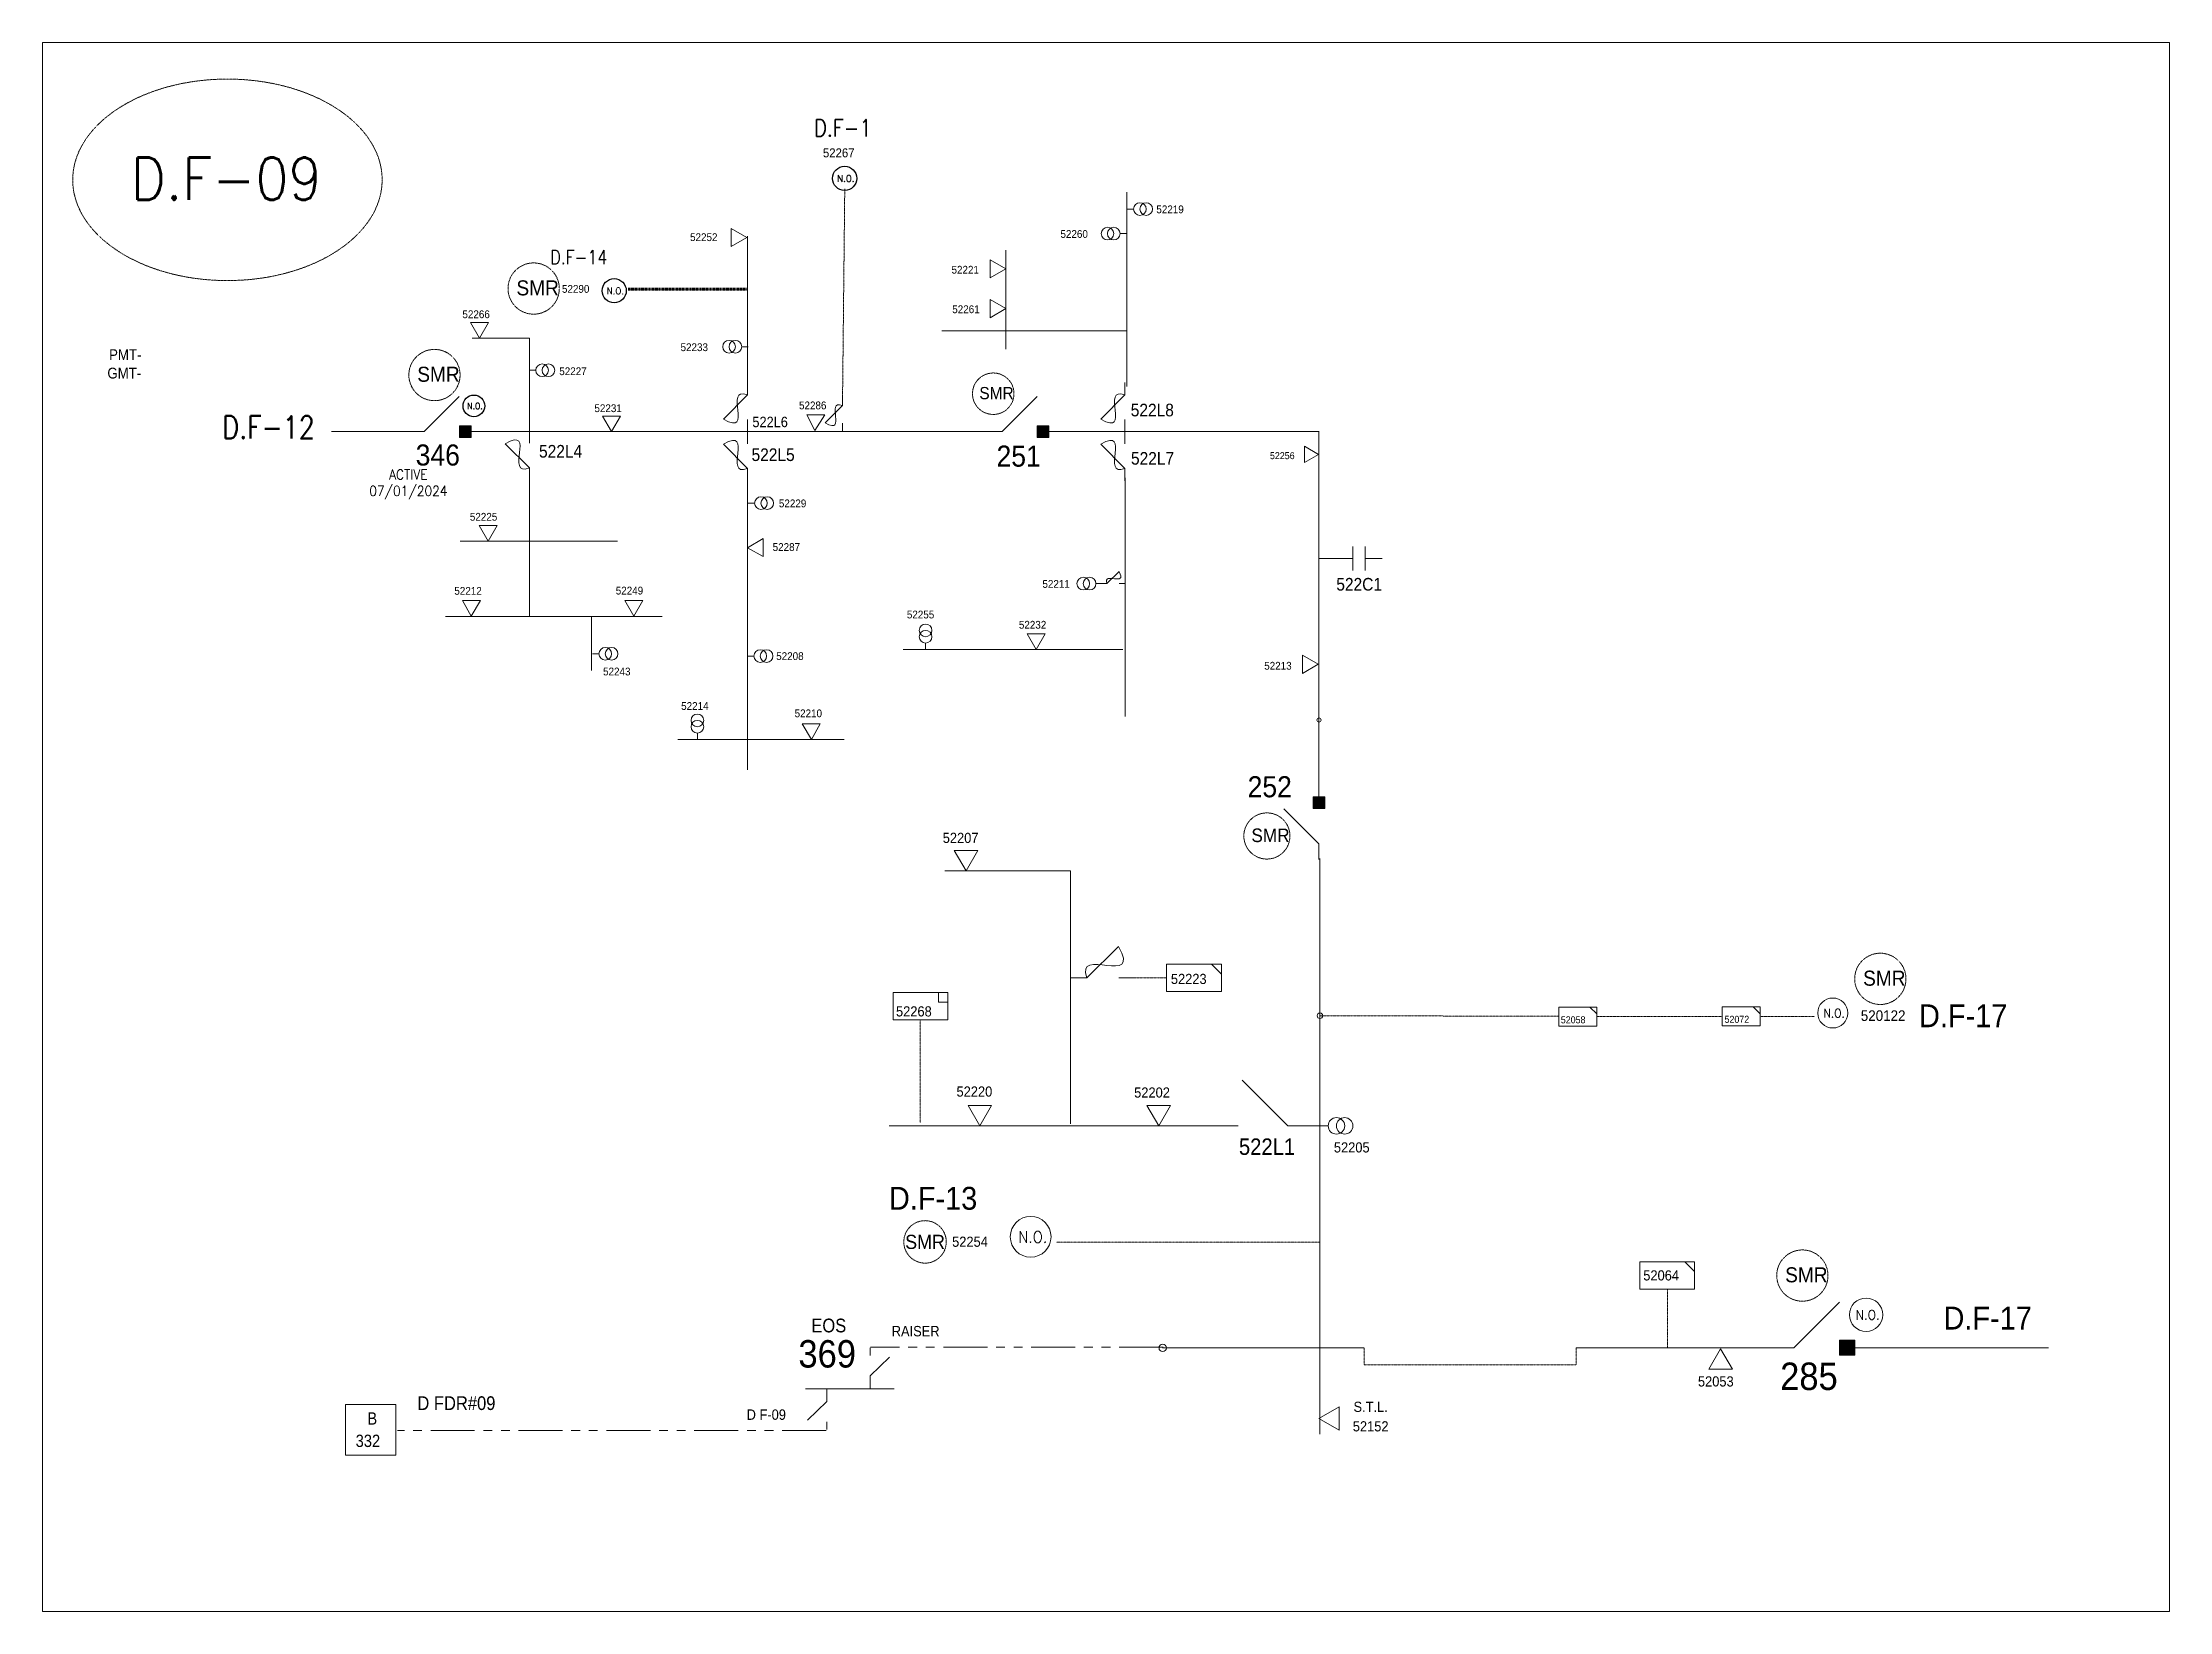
# Model space of a CAD drawing. Header units: metres. Extents: x 65984 to 144644, y -19036 to 23726.
# Drawn here: x 84165 to 85908, y 5041 to 6327 of the extents above; entities that cross this region are included whole.
import ezdxf
from ezdxf.enums import TextEntityAlignment as Align

# ---------------------------------------------------------------- set-up
doc = ezdxf.new("R2010")
doc.units = ezdxf.units.M
doc.header["$MEASUREMENT"] = 0
doc.linetypes.add('( Phantom )', pattern=[2.5, 1.25, -0.25, 0.25, -0.25, 0.25, -0.25])
doc.linetypes.add('DGN Style 3', pattern=[0.013877, 0, -0.013877])
doc.layers.get('0').update_dxf_attribs({"color": 95, "lineweight": 40})
for name, color, linetype, lineweight in [('ABS', 7, 'Continuous', 40), ('ABS NUMBER', 112, 'Continuous', 30), ('CAPACITOR', 5, 'Continuous', 40), ('d_eos', 111, 'Continuous', 40), ('d_eos no', 121, 'Continuous', 40), ('d_fco', 5, 'Continuous', 40), ('d_fco text', 95, 'Continuous', 40), ('d_oh branch', 94, 'Continuous', 40), ('d_switch', 95, 'Continuous', 40), ('d_tf', 1, 'Continuous', 40), ('d_tf no', 6, 'Continuous', 40), ('d_ug cable', 95, 'Continuous', 40), ('d_ug tf', 1, 'Continuous', 40), ('FDR  2  05', 154, 'Continuous', 40), ('FDR  4  02', 126, 'Continuous', 40), ('fedr no', 95, 'Continuous', 40), ('GRID STATION  04', 7, 'Continuous', 40), ('Level 37', 7, 'Continuous', 0), ('O H MAIN FEEDER', 4, 'Continuous', 100), ('SECTOR BOUNDARY', 7, 'Continuous', 0), ('SW N O', 114, 'Continuous', 30)]:
    doc.layers.add(name, color=color, linetype=linetype, lineweight=lineweight)
doc.styles.add('NASKHF', font='naskhf.shx', dxfattribs={"height": 8})
doc.styles.add('Style-Arial', font='arial.ttf')
doc.styles.add('Style-ENGINEERING', font='ENGINEERING.shx')
doc.styles.add('Style-msdefault', font='msdefault.shx')
doc.styles.add('Style-STANDARD', font='STANDARD.shx')

msp = doc.modelspace()

# ---------------------------------------------------------------- texts
at = {"layer": 'ABS NUMBER', "color": 2, "lineweight": 13, "style": 'Style-Arial', "width": 0.9}
for s, height, p in [('251', 17.28, (84946.7, 5996.5)), ('252', 17.28, (85152.5, 5725.5)), ('285', 22.5, (85589, 5244.9))]:
    msp.add_text(s, height=height, dxfattribs=at).set_placement(p, align=Align.TOP_LEFT)
at = {"layer": 'd_eos no', "color": 7, "linetype": 'Continuous', "lineweight": 13, "style": 'Style-Arial'}
for s, height, width, p in [('PMT-', 8.84, 0.88, (84219.3, 6075.4)), ('GMT-', 8.84, 0.88, (84217.9, 6060.3)), ('369', 22.5, 0.9, (84784.3, 5263.3))]:
    msp.add_text(s, height=height, dxfattribs=dict(at, width=width)).set_placement(p, align=Align.TOP_LEFT)
at = {"layer": 'd_fco text', "color": 7, "linetype": 'Continuous', "lineweight": 13, "style": 'Style-msdefault', "width": 0.916667}
for s, height, p in [('522L6', 8.53, (84746.6, 6020.1)), ('522L8', 10.37, (85056.7, 6030.8)), ('522L4', 10.37, (84571.7, 5997)), ('522L5', 10.37, (84745.9, 5994.2)), ('522L7', 10.37, (85056.9, 5991.2)), ('522L1', 13.5, (85145.4, 5428.6))]:
    msp.add_text(s, height=height, dxfattribs=at).set_placement(p, align=Align.TOP_LEFT)
at = {"layer": 'd_fco text', "color": 134, "linetype": 'Continuous', "lineweight": 13, "style": 'Style-msdefault', "width": 0.916667}
msp.add_text('522C1', height=10.37, dxfattribs=at).set_placement((85225.2, 5888), align=Align.TOP_LEFT)
at = {"layer": 'd_switch', "color": 7, "linetype": 'Continuous', "lineweight": 13, "style": 'Style-ENGINEERING', "width": 0.921053}
for s, p in [('RAISER', (84860.8, 5274.9)), ('D F-09', (84741.9, 5206.5))]:
    msp.add_text(s, height=8.55, dxfattribs=at).set_placement(p, align=Align.TOP_LEFT)
at = {"layer": 'd_tf no', "color": 7, "linetype": 'Continuous', "lineweight": 13, "style": 'Style-msdefault', "width": 0.945946}
msp.add_text('52267', height=7.37, dxfattribs=at).set_placement((84804.4, 6240.1), align=Align.TOP_LEFT)
at = {"layer": 'd_tf no', "color": 134, "linetype": 'Continuous', "lineweight": 13, "style": 'Style-msdefault', "width": 0.945946}
for s, p in [('52219', (85077.7, 6193.3)), ('52260', (84999.1, 6173.1)), ('52252', (84695.5, 6170.5)), ('52221', (84909.8, 6143.8)), ('52266', (84508.9, 6107.3)), ('52261', (84910.4, 6111.4)), ('52233', (84687.7, 6080.3)), ('52227', (84588.3, 6060.6)), ('52286', (84784.8, 6032.6)), ('52231', (84617.1, 6030.3)), ('52229', (84768.3, 5952.3)), ('52287', (84763.2, 5916.5)), ('52212', (84502.3, 5880.6)), ('52249', (84634.6, 5880.8)), ('52211', (84984.3, 5886.3)), ('52255', (84873.2, 5861.2)), ('52232', (84965, 5852.8)), ('52208', (84766.1, 5827.1)), ('52243', (84624.2, 5814.5)), ('52213', (85166.1, 5819.2)), ('52214', (84688.2, 5786.2)), ('52210', (84781.2, 5780.2))]:
    msp.add_text(s, height=6.39, dxfattribs=at).set_placement(p, align=Align.TOP_LEFT)
at = {"layer": 'd_tf no', "color": 1, "linetype": 'Continuous', "lineweight": 13, "style": 'Style-msdefault', "width": 0.947368}
for height, p in [(12.34, (84553.2, 6131.9)), (12.34, (84471.9, 6061.1)), (10, (84932.6, 6044.5)), (11.11, (85155.6, 5682.6)), (12.34, (85657, 5566.1)), (12.34, (85593.1, 5323))]:
    msp.add_text('SMR', height=height, dxfattribs=at).set_placement(p, align=Align.TOP_LEFT)
at = {"layer": 'd_tf no', "color": 2, "linetype": 'Continuous', "lineweight": 40, "style": 'Style-msdefault', "width": 0.945946}
msp.add_text('52290', height=6.39, dxfattribs=at).set_placement((84590.5, 6128.1), align=Align.TOP_LEFT)
at = {"layer": 'd_tf no', "color": 134, "linetype": 'Continuous', "lineweight": 13, "ltscale": 0.9, "style": 'Style-msdefault', "width": 0.945946}
msp.add_text('52256', height=5.75, dxfattribs=at).set_placement((85170.8, 5991.1), align=Align.TOP_LEFT)
at = {"layer": 'd_tf no', "color": 6, "linetype": 'Continuous', "lineweight": 13, "style": 'Style-msdefault', "width": 0.945946}
for s, height, p in [('52207', 8.33, (84902.6, 5679.1)), ('52223', 8.33, (85089.6, 5563.5)), ('52268', 8.33, (84864.3, 5536.9)), ('52058', 5.75, (85409.2, 5528.7)), ('52072', 5.75, (85543.4, 5529.1)), ('52220', 8.33, (84913.9, 5471.2)), ('52202', 8.33, (85059.5, 5470.4)), ('52205', 8.33, (85223.2, 5425.4)), ('52064', 8.33, (85476.8, 5320.5)), ('52053', 8.33, (85521.6, 5233.6))]:
    msp.add_text(s, height=height, dxfattribs=at).set_placement(p, align=Align.TOP_LEFT)
at = {"layer": 'd_tf no', "color": 2, "linetype": 'Continuous', "lineweight": 13, "ltscale": 1.33846, "style": 'Style-msdefault', "width": 0.945946}
msp.add_text('520122', height=8.68, dxfattribs=at).set_placement((85655.1, 5533.6), align=Align.TOP_LEFT)
at = {"layer": 'd_tf no', "color": 1, "linetype": 'Continuous', "lineweight": 40, "style": 'Style-msdefault', "width": 0.945946}
msp.add_text('SMR', height=11.6, dxfattribs=at).set_placement((84871.8, 5349.6), align=Align.TOP_LEFT)
at = {"layer": 'd_tf no', "color": 6, "linetype": 'Continuous', "lineweight": 13, "style": 'Style-msdefault', "width": 0.945946}
for s, p in [('S.T.L.', (85267.4, 5212.8)), ('52152', (85268, 5196.8))]:
    msp.add_text(s, height=8.33, dxfattribs=at).set_placement(p, align=Align.TOP_RIGHT)
at = {"layer": 'd_tf no', "color": 134, "linetype": 'Continuous', "lineweight": 13, "insert": (84515, 5941.3), "char_height": 6.394, "width": 28.224, "attachment_point": 1, "style": 'NASKHF'}
msp.add_mtext('\\Fmsdefault;\\H1x;\\W0.945946;52225', dxfattribs=at)
at = {"layer": 'd_tf no', "color": 2, "linetype": 'Continuous', "lineweight": 13, "insert": (84910.3, 5348.1), "char_height": 8.325, "attachment_point": 1, "style": 'NASKHF'}
msp.add_mtext('\\Fmsdefault;\\H1x;\\W0.945946;52254\\P', dxfattribs=at)
at = {"layer": 'FDR  4  02', "color": 2, "linetype": 'Continuous', "lineweight": 13, "style": 'Style-Arial', "width": 0.9}
msp.add_text('346', height=17.28, dxfattribs=at).set_placement((84470.6, 5997.4), align=Align.TOP_LEFT)
at = {"layer": 'FDR  4  02', "color": 111, "linetype": 'Continuous', "lineweight": 13, "insert": (84464.6, 5964.7), "char_height": 8.06, "attachment_point": 5, "rotation": 359.9994, "style": 'Style-STANDARD'}
msp.add_mtext('ACTIVE\\P07/01/2024', dxfattribs=at)
at = {"layer": 'fedr no', "color": 55, "linetype": 'Continuous', "lineweight": 13, "style": 'Style-STANDARD', "width": 0.909091}
for s, height, p in [('D.F-1', 13.93, (84820.7, 6256.9)), ('D.F-14', 11.43, (84604.3, 6151)), ('D.F-12', 18.58, (84350, 6011.5))]:
    msp.add_text(s, height=height, dxfattribs=at).set_placement(p, align=Align.MIDDLE_CENTER)
at = {"layer": 'fedr no', "color": 6, "linetype": 'Continuous', "lineweight": 13, "insert": (84315.4, 6215.2), "char_height": 34.85, "attachment_point": 5, "style": 'Style-STANDARD'}
msp.add_mtext('D.F-09', dxfattribs=at)
at = {"layer": 'GRID STATION  04', "color": 2, "linetype": 'Continuous', "lineweight": 13, "style": 'Style-msdefault', "width": 0.9}
msp.add_text('D FDR#09', height=11.25, dxfattribs=at).set_placement((84472, 5206))
at = {"layer": 'GRID STATION  04', "color": 6, "linetype": 'Continuous', "lineweight": 13, "style": 'Style-msdefault', "width": 0.888889}
for s, height, p in [('B', 10.1, (84431, 5204.1)), ('332', 10.12, (84421.4, 5185.8))]:
    msp.add_text(s, height=height, dxfattribs=at).set_placement(p, align=Align.TOP_LEFT)
at = {"layer": 'Level 37', "color": 7, "linetype": 'Continuous', "lineweight": 13, "style": 'Style-msdefault', "width": 0.9}
msp.add_text('EOS', height=11.25, dxfattribs=at).set_placement((84794.9, 5280.9), align=Align.TOP_LEFT)
at = {"layer": 'SECTOR BOUNDARY', "color": 55, "linetype": 'Continuous', "lineweight": 13, "char_height": 18.731, "attachment_point": 1, "line_spacing_factor": 0.72, "style": 'NASKHF'}
for s, insert in [('\\Fmsdefault;\\H1x;\\W0.945946;D.F-17\\P', (85702.8, 5538.5)), ('\\Fmsdefault;\\H1x;\\W0.945946;D.F-13\\P', (84858.5, 5388.9))]:
    msp.add_mtext(s, dxfattribs=dict(at, insert=insert))
at = {"layer": 'SECTOR BOUNDARY', "color": 55, "linetype": '( Phantom )', "lineweight": 13, "insert": (85722.9, 5290.7), "char_height": 18.731, "width": 79.875, "attachment_point": 1, "line_spacing_factor": 0.72, "style": 'NASKHF'}
msp.add_mtext('\\Fmsdefault;\\H1x;\\W0.945946;D.F-17', dxfattribs=at)

# ---------------------------------------------------------------- blocks, each defined once
blk = doc.blocks.new('ABS2_1_1')
at = {"color": 0, "linetype": 'ByBlock', "lineweight": -2, "ltscale": 500}
for q in [(-29900, 43500), (0, 0)]:
    blk.add_line((0, 13600), q, dxfattribs=at)
at = {"color": 0, "linetype": 'ByBlock', "lineweight": -2, "ltscale": 500, "flags": 128}
for points in [[(5000, 43600), (-5000, 43600), (-5000, 53600), (5000, 53600)], [(3791, 49653), (3791, 49653), (3791, 49653)]]:
    blk.add_lwpolyline(points, close=True, dxfattribs=at)
at = {"color": 0, "linetype": 'ByBlock', "lineweight": -2, "ltscale": 500}
for points in [[(5000, 43600), (-5000, 43600), (5000, 53600), (-5000, 53600)], [(3791, 49653), (3791, 49653), (3791, 49653)]]:
    blk.add_solid(points, dxfattribs=at)
blk = doc.blocks.new('*U3625')
at = {"layer": 'CAPACITOR', "color": 5, "linetype": 'Continuous', "lineweight": 13}
for p, q in [((-15, 0), (1.2, 0)), ((1.2, 5.7), (1.2, -5.7)), ((7, 5.7), (7, -5.7)), ((7, 0), (15, 0))]:
    blk.add_line(p, q, dxfattribs=at)
blk = doc.blocks.new('TFU_147')
at = {"layer": 'd_tf', "color": 134, "linetype": 'Continuous', "lineweight": 13, "ltscale": 0.000675434}
blk.add_line((0, 10), (0, 0), dxfattribs=at)
for centre in [(0, 30), (0, 20)]:
    blk.add_circle(centre, 10, dxfattribs=at)
blk = doc.blocks.new('*U1012')
at = {"layer": 'd_fco', "color": 7, "linetype": 'Continuous', "lineweight": 13}
blk.add_line((-4.6, 4.2), (-10.1, 4.2), dxfattribs=at)
at = {"layer": 'd_fco', "color": 7, "linetype": 'Continuous', "lineweight": 13, "flags": 128}
blk.add_lwpolyline([(13, 4.2), (7.1, 4.2), (-4.4, -7.3)], dxfattribs=at)
at = {"layer": 'd_fco', "color": 7, "linetype": 'Continuous', "lineweight": 13}
blk.add_open_spline([(-4.4, -7.3), (-13, 7.7), (11.6, -7.7), (7.1, 4.2)], degree=3, dxfattribs=at)
blk = doc.blocks.new('FUSE01')
at = {"color": 0, "linetype": 'ByBlock', "lineweight": -2}
blk.add_line((0, -17.15), (0, -22.55), dxfattribs=at)
at = {"color": 0, "linetype": 'ByBlock', "lineweight": -2, "flags": 128}
blk.add_lwpolyline([(0, 0.05), (0, -5.75), (-11.2, -16.95)], dxfattribs=at)
at = {"color": 0, "linetype": 'ByBlock', "lineweight": -2}
blk.add_open_spline([(-11.2, -16.95), (3.4, -25.35), (-11.6, -1.35), (0, -5.75)], degree=3, dxfattribs=at)
blk = doc.blocks.new('*U892')
at = {"layer": 'SW N O', "color": 3}
blk.add_circle((0, 0), 16.8, dxfattribs=at)
at = {"layer": 'SW N O', "color": 3, "style": 'Style-STANDARD'}
blk.add_text('N.O.', height=9.6, dxfattribs=at).set_placement((1.7, -0.2), align=Align.MIDDLE_CENTER)
blk = doc.blocks.new('TFU_177')
at = {"layer": 'd_tf', "color": 6, "linetype": 'Continuous', "lineweight": 13, "ltscale": 0.000879471}
blk.add_line((0, 10), (0, 0), dxfattribs=at)
for centre in [(0, 30), (0, 20)]:
    blk.add_circle(centre, 10, dxfattribs=at)
blk = doc.blocks.new('*U1193')
at = {"layer": 'ABS', "color": 7, "linetype": 'Continuous', "lineweight": 13, "ltscale": 0.554823}
for p, q in [((-8.32, 9.06), (-8.32, 16.62)), ((-8.32, 9.06), (8.3, -7.56)), ((-8.32, -16.6), (-8.32, -9.05))]:
    blk.add_line(p, q, dxfattribs=at)
blk = doc.blocks.new('TF_8')
at = {"color": 0, "linetype": 'ByBlock', "lineweight": -2}
blk.add_line((6.3, 4.95), (9.9, 1.35), dxfattribs=at)
blk.add_3dface([(-10.1, 4.95), (9.9, 4.95), (9.9, -5.05), (-10.1, -5.05)], dxfattribs=at)
blk = doc.blocks.new('TF3')
at = {"color": 0, "linetype": 'ByBlock', "lineweight": -2}
for p, q in [((11.3, 9), (18.3, 9)), ((18.3, 9), (18.3, 2))]:
    blk.add_line(p, q, dxfattribs=at)
at = {"color": 0, "linetype": 'ByBlock', "lineweight": -2, "flags": 128}
blk.add_lwpolyline([(18.3, 2), (11.3, 2), (11.3, 9)], dxfattribs=at)
at = {"color": 0, "linetype": 'ByBlock', "lineweight": -2}
blk.add_3dface([(-21.7, 9), (18.3, 9), (18.3, -11), (-21.7, -11)], dxfattribs=at)
blk = doc.blocks.new('*U1291')
at = {"layer": 'd_fco', "color": 6, "linetype": 'Continuous', "lineweight": 13}
blk.add_line((-4.6, 4.21), (-10.13, 4.21), dxfattribs=at)
at = {"layer": 'd_fco', "color": 6, "linetype": 'Continuous', "lineweight": 13, "flags": 128}
blk.add_lwpolyline([(13.02, 4.21), (7.07, 4.21), (-4.4, -7.26)], dxfattribs=at)
at = {"layer": 'd_fco', "color": 6, "linetype": 'Continuous', "lineweight": 13}
blk.add_open_spline([(-4.4, -7.26), (-13, 7.69), (11.58, -7.67), (7.07, 4.21)], degree=3, dxfattribs=at)
blk = doc.blocks.new('*U3627')
at = {"layer": 'd_eos', "color": 7, "linetype": 'Continuous', "lineweight": 13, "ltscale": 1.436268}
for p, q in [((-7.45, 4.64), (-14.45, 11.44)), ((-7.45, 12.09), (-7.45, 14.91)), ((-7.45, -0.01), (-7.45, 4.64)), ((16.15, -0.01), (-16.17, -0.01)), ((8.41, -0.01), (8.41, -4.66)), ((8.41, -4.66), (15.41, -11.45)), ((8.41, -12.1), (8.41, -14.92))]:
    blk.add_line(p, q, dxfattribs=at)
blk = doc.blocks.new('*U893')
at = {"layer": 'SW N O', "color": 3, "lineweight": 13}
blk.add_circle((0, 0), 16.8, dxfattribs=at)
at = {"layer": 'SW N O', "color": 3, "lineweight": 13, "style": 'Style-STANDARD'}
blk.add_text('N.O.', height=9.6, dxfattribs=at).set_placement((1.7, -0.2), align=Align.MIDDLE_CENTER)
blk = doc.blocks.new('ABS2_1_2')
at = {"color": 0, "linetype": 'ByBlock', "lineweight": -2, "ltscale": 500}
for q in [(-29900, 43500), (0, 0)]:
    blk.add_line((0, 13600), q, dxfattribs=at)
at = {"color": 0, "linetype": 'ByBlock', "lineweight": -2, "ltscale": 500, "flags": 128}
for points in [[(5000, 43600), (-5000, 43600), (-5000, 53600), (5000, 53600)], [(3791, 49653), (3791, 49653), (3791, 49653)]]:
    blk.add_lwpolyline(points, close=True, dxfattribs=at)
at = {"color": 0, "linetype": 'ByBlock', "lineweight": -2, "ltscale": 500}
for points in [[(5000, 43600), (-5000, 43600), (5000, 53600), (-5000, 53600)], [(3791, 49653), (3791, 49653), (3791, 49653)]]:
    blk.add_solid(points, dxfattribs=at)

# ---------------------------------------------------------------- linework, layer by layer
at = {"layer": 'd_oh branch', "color": 134, "linetype": 'Continuous', "lineweight": 13}
for p, q in [((85053.4, 6044.9), (85053.4, 6204.3)), ((84742.7, 6041.7), (84742.7, 6168.2)), ((84954.4, 6075.4), (84954.4, 6156.6)), ((84563.8, 6084.4), (84517, 6084.4)), ((84563.8, 6007.9), (84563.8, 6084.4)), ((85053.4, 6090.4), (84901.8, 6090.4)), ((84563.8, 5856.5), (84563.8, 5974.3)), ((84742.7, 5730.7), (84742.7, 5969)), ((85052, 5774.4), (85052, 5970.1)), ((84635.9, 5918.1), (84507.1, 5918.1)), ((84672.5, 5856.5), (84495.1, 5856.5)), ((84614.8, 5856.3), (84614.8, 5812.1)), ((85050.1, 5829.4), (84870.2, 5829.4)), ((84685.6, 5755.6), (84821.9, 5755.6))]:
    msp.add_line(p, q, dxfattribs=at)
at = {"layer": 'd_oh branch', "color": 6, "linetype": 'Continuous', "lineweight": 13}
for p, q in [((85131.5, 5438.9), (84858.6, 5438.9)), ((85211.8, 5438.9), (85199.4, 5438.9)), ((85211.8, 5257.1), (85211.8, 5186.2))]:
    msp.add_line(p, q, dxfattribs=at)
at = {"layer": 'd_oh branch', "color": 6, "linetype": 'Continuous', "lineweight": 13, "flags": 128}
msp.add_lwpolyline([(85007.4, 5440.6), (85007.4, 5647.8), (84904.2, 5647.8)], dxfattribs=at)
at = {"layer": 'd_tf', "color": 134, "linetype": 'Continuous', "lineweight": 13, "ltscale": 0.000737445, "flags": 128}
for points in [[(84729.3, 6159.7), (84729.3, 6174.4), (84742, 6167.1)], [(84941.4, 6134.1), (84941.4, 6148.8), (84954.2, 6141.4)], [(84941.4, 6101.3), (84941.4, 6116.1), (84954.2, 6108.7)], [(84515.6, 6097.3), (84530.3, 6097.3), (84522.9, 6084.5)], [(84623.8, 6020.6), (84638.5, 6020.6), (84631.1, 6007.9)], [(84805.9, 6021.8), (84791.1, 6021.8), (84797.9, 6008.8)], [(84522.6, 5931), (84537.4, 5931), (84530, 5918.2)], [(84755.5, 5920.2), (84755.5, 5905.5), (84742.7, 5912.8)], [(84508.9, 5869.4), (84523.6, 5869.4), (84516.2, 5856.6)], [(84641.9, 5869.4), (84656.7, 5869.4), (84649.3, 5856.6)], [(84971.8, 5842.2), (84986.5, 5842.2), (84979.2, 5829.4)], [(85197.5, 5809.8), (85197.5, 5824.6), (85210.3, 5817.2)], [(84787.5, 5768.4), (84802.2, 5768.4), (84794.9, 5755.6)]]:
    msp.add_lwpolyline(points, close=True, dxfattribs=at)
at = {"layer": 'd_tf', "color": 134, "linetype": 'Continuous', "lineweight": 13, "ltscale": 0.000663701, "flags": 128}
msp.add_lwpolyline([(85199.1, 5982.6), (85199.1, 5995.9), (85210.6, 5989.2)], close=True, dxfattribs=at)
at = {"layer": 'd_tf', "color": 6, "linetype": 'Continuous', "lineweight": 13, "ltscale": 0.000960215, "flags": 128}
for points in [[(84912.1, 5664.5), (84931.3, 5664.5), (84921.7, 5647.9)], [(84923.4, 5455.6), (84942.6, 5455.6), (84933, 5439)], [(85070, 5455.6), (85089.2, 5455.6), (85079.6, 5439)], [(85549.8, 5239.6), (85530.6, 5239.6), (85540.2, 5256.2)], [(85227.6, 5189.5), (85227.6, 5208.7), (85210.9, 5199.1)]]:
    msp.add_lwpolyline(points, close=True, dxfattribs=at)
at = {"layer": 'd_ug cable', "color": 134, "linetype": 'DGN Style 3', "lineweight": 13}
msp.add_line((84820.5, 6036.5), (84822.3, 6207), dxfattribs=at)
at = {"layer": 'd_ug cable', "color": 134, "linetype": 'DGN Style 3', "lineweight": 106}
msp.add_line((84644.9, 6124.8), (84742.7, 6124.8), dxfattribs=at)
at = {"layer": 'd_ug cable', "color": 6, "linetype": 'DGN Style 3', "lineweight": 13}
for p, q in [((85059.5, 5560.1), (85086, 5560.1)), ((85407.4, 5528.8), (85211.8, 5529.1)), ((85541.5, 5528.6), (85438.6, 5528.5)), ((85617.2, 5528.6), (85572.8, 5528.6)), ((84884.1, 5441.4), (84884.1, 5525.7))]:
    msp.add_line(p, q, dxfattribs=at)
at = {"layer": 'd_ug cable', "color": 6, "linetype": 'DGN Style 3', "lineweight": 13, "flags": 128}
for points in [[(84995.8, 5343.7), (85211.8, 5343.7)], [(85496.7, 5257.1), (85496.7, 5305.1), (85496.7, 5305.1)], [(85247.9, 5243), (85247.9, 5257.1), (85247.9, 5257.1)], [(85421.7, 5243), (85421.7, 5257.1), (85421.7, 5257.1)], [(85247.9, 5243), (85421.7, 5243)]]:
    msp.add_lwpolyline(points, dxfattribs=at)
at = {"layer": 'd_ug cable', "color": 6, "linetype": '( Phantom )', "lineweight": 13, "ltscale": 28.806453, "flags": 128}
for points in [[(85083.2, 5257.4), (85083.2, 5257.4), (84843.5, 5257.4)], [(84807, 5189.3), (84807, 5189.3), (84455.8, 5189.3)]]:
    msp.add_lwpolyline(points, dxfattribs=at)
at = {"layer": 'd_ug cable', "color": 2, "linetype": 'DGN Style 3', "lineweight": 13}
for centre, radius in [((84567.3, 6125.2), 21), ((84486, 6054.3), 21), ((84944, 6039), 17), ((85168.3, 5676.5), 18.9), ((85671.1, 5559.4), 21), ((84888.1, 5343.8), 17.4), ((85607.2, 5316.2), 21)]:
    msp.add_circle(centre, radius, dxfattribs=at)
at = {"layer": 'fedr no', "color": 82, "linetype": 'DGN Style 3', "lineweight": 13, "true_color": 0x1dc70e}
msp.add_ellipse((84316.3, 6214.3), major_axis=(126.8, 0), ratio=0.651175, dxfattribs=at)
at = {"layer": 'GRID STATION  04', "color": 6, "linetype": 'Continuous', "lineweight": 13, "ltscale": 1.325097, "flags": 128}
msp.add_lwpolyline([(84454.3, 5169.1), (84413, 5169.1), (84413, 5210.5), (84454.3, 5210.5)], close=True, dxfattribs=at)
at = {"layer": 'O H MAIN FEEDER', "color": 74, "lineweight": 13, "ltscale": 0.861012}
msp.add_line((84401.6, 6007.9), (84475, 6007.9), dxfattribs=at)
at = {"layer": 'O H MAIN FEEDER', "color": 134, "lineweight": 13, "ltscale": 0.861012}
for p, q in [((84516.1, 6007.9), (84941.3, 6007.9)), ((84989.7, 6007.9), (85210.9, 6007.9)), ((85210.9, 5707.7), (85210.9, 6008.2))]:
    msp.add_line(p, q, dxfattribs=at)
at = {"layer": 'O H MAIN FEEDER', "color": 6, "lineweight": 13, "ltscale": 1.12111}
for p, q in [((85211.8, 5257.1), (85211.8, 5658.1)), ((85247.8, 5257.1), (85082.6, 5257.1)), ((85588.4, 5257.1), (85421.9, 5257.1))]:
    msp.add_line(p, q, dxfattribs=at)
at = {"layer": 'O H MAIN FEEDER', "color": 30, "lineweight": 13, "ltscale": 1.12111}
msp.add_line((85809, 5257.1), (85646.2, 5257.1), dxfattribs=at)
at = {"layer": 'O H MAIN FEEDER', "color": 140, "lineweight": 13, "ltscale": 0.498271, "flags": 128}
msp.add_lwpolyline([(84164.8, 6326.8), (85908.1, 6326.8), (85908.1, 5040.9), (84164.8, 5040.9)], close=True, dxfattribs=at)
at = {"layer": 'O H MAIN FEEDER', "color": 134, "lineweight": 13, "ltscale": 0.861012}
msp.add_circle((85211, 5771.5), 1.7, dxfattribs=at)
at = {"layer": 'O H MAIN FEEDER', "color": 6, "lineweight": 13, "ltscale": 1.12111}
for centre, radius in [((85211.8, 5529.2), 2.34), ((85082.9, 5256.9), 3)]:
    msp.add_circle(centre, radius, dxfattribs=at)

# ---------------------------------------------------------------- block references
at = {"layer": 'ABS', "color": 2, "linetype": 'Continuous', "lineweight": 13, "ltscale": 1.433328, "xscale": 0.0009603311475645116, "yscale": 0.0009603311475645116, "zscale": 0.0006359619357708014}
for p, rotation in [((84938.2, 6007.9), 269.9999999999997), ((85210.9, 5657.1), 359.9999999999997)]:
    msp.add_blockref('ABS2_1_1', p, dxfattribs=dict(at, rotation=rotation))
at = {"layer": 'ABS', "color": 7, "linetype": 'Continuous', "lineweight": 13, "ltscale": 0.554823, "extrusion": (0, 0, -1), "xscale": 2.25, "yscale": 2.25, "zscale": 2.25, "rotation": 90.00000000000004}
msp.add_blockref('*U1193', (-85165, 5457.6), dxfattribs=at)
at = {"layer": 'ABS', "color": 2, "linetype": 'Continuous', "lineweight": 13, "ltscale": 1.866313, "xscale": 0.001250431181724625, "yscale": 0.001250431181724625, "zscale": 0.0008280754372015645, "rotation": 269.9999999999997}
msp.add_blockref('ABS2_1_1', (85583.2, 5257.1), dxfattribs=at)
at = {"layer": 'CAPACITOR', "color": 5, "linetype": 'Continuous', "lineweight": 13, "xscale": 1.728, "yscale": 1.728, "zscale": 1.728}
msp.add_blockref('*U3625', (85236.8, 5904), dxfattribs=at)
at = {"layer": 'd_eos', "color": 7, "linetype": 'Continuous', "lineweight": 13, "ltscale": 1.436268, "extrusion": (0, 0, -1), "xscale": 2.25, "yscale": 2.25, "zscale": 2.25, "rotation": 359.9971420911775}
msp.add_blockref('*U3627', (-84826.4, 5223.5), dxfattribs=at)
at = {"layer": 'd_fco', "color": 7, "linetype": 'Continuous', "lineweight": 13, "extrusion": (0, 0, -1), "rotation": 90.00000000060001}
for p, xscale, yscale, zscale in [((-84735.4, 6025.7), 1.728, 1.728, 1.728), ((-84815.3, 6020.5), 1.232861864144896, 1.232861864144896, 1.232861864144896), ((-85044.7, 6025.7), 1.728, 1.728, 1.728)]:
    msp.add_blockref('*U1012', p, dxfattribs=dict(at, xscale=xscale, yscale=yscale, zscale=zscale))
at = {"layer": 'd_fco', "color": 7, "linetype": 'Continuous', "lineweight": 13, "xscale": 1.728, "yscale": 1.728, "zscale": 1.728, "rotation": 270.0000000006}
for p in [(84556.5, 5990.4), (84735.4, 5990), (85044.7, 5990)]:
    msp.add_blockref('*U1012', p, dxfattribs=at)
at = {"layer": 'd_fco', "color": 6, "linetype": 'Continuous', "lineweight": 13, "xscale": 2.25, "yscale": 2.25, "zscale": 2.25, "rotation": 180.0000000006}
msp.add_blockref('*U1291', (85036.7, 5569.6), dxfattribs=at)
at = {"layer": 'd_tf', "color": 134, "linetype": 'Continuous', "lineweight": 13, "ltscale": 0.000675434, "xscale": 0.5184, "yscale": 0.5184, "zscale": 0.5184}
for p, rotation in [((85053.8, 6190.3), 269.9999999999999), ((85053.2, 6170.2), 89.9999999999999), ((84743, 6077.5), 89.9999999999999), ((84743.2, 5949.3), 269.9999999999999), ((85033.3, 5883.4), 89.9999999999999), ((84888.5, 5829.4), 359.9999999999999), ((84615.6, 5825.8), 269.9999999999999), ((84701.5, 5755.7), 359.9999999999999)]:
    msp.add_blockref('TFU_147', p, dxfattribs=dict(at, rotation=rotation))
at = {"layer": 'd_tf', "color": 134, "linetype": 'Continuous', "lineweight": 13, "ltscale": 0.000675434, "extrusion": (0, 0, -1), "xscale": 0.5184, "yscale": 0.5184, "zscale": 0.5184}
for p, rotation in [((-84563.9, 6058.2), 89.99999999999991), ((-84742.7, 5824), 89.9999999999999)]:
    msp.add_blockref('TFU_147', p, dxfattribs=dict(at, rotation=rotation))
at = {"layer": 'd_tf', "color": 6, "linetype": 'Continuous', "lineweight": 13, "ltscale": 0.000879471, "xscale": 0.6749999999999999, "yscale": 0.6749999999999999, "zscale": 0.6749999999999999, "rotation": 269.9999999999998}
msp.add_blockref('TFU_177', (85211.8, 5438.9), dxfattribs=at)
at = {"layer": 'd_ug tf', "color": 6, "linetype": 'Continuous', "lineweight": 13}
for p, xscale, yscale, zscale in [((85108.8, 5560.3), 2.25103308315855, 2.25103308315855, 0.7119384938334998), ((85423.2, 5528.6), 1.55591406707919, 1.55591406707919, 0.492091886937715), ((85557.2, 5528.7), 1.55591406707919, 1.55591406707919, 0.492091886937715), ((85496.6, 5316.4), 2.25103308315855, 2.25103308315855, 0.7119384938334998)]:
    msp.add_blockref('TF_8', p, dxfattribs=dict(at, xscale=xscale, yscale=yscale, zscale=zscale))
at = {"layer": 'd_ug tf', "color": 6, "linetype": 'Continuous', "lineweight": 13, "xscale": 1.12522840934463, "yscale": 1.12522840934463, "zscale": 0.2169988529204506, "rotation": 359.9999999999999}
msp.add_blockref('TF3', (84886.3, 5538.1), dxfattribs=at)
at = {"layer": 'FDR  2  05', "color": 134, "linetype": 'Continuous', "lineweight": 13, "xscale": 0.8849342361390662, "yscale": -0.8849342361390662, "zscale": 0.4424671180695331, "rotation": 270}
msp.add_blockref('FUSE01', (85032.1, 5883.4), dxfattribs=at)
at = {"layer": 'FDR  4  02', "color": 2, "linetype": 'Continuous', "lineweight": 13, "xscale": 0.0009603311475645116, "yscale": 0.0009603311475645116, "zscale": 0.0006359619357708014, "rotation": 269.9999999999997}
msp.add_blockref('ABS2_1_2', (84464.6, 6007.9), dxfattribs=at)
at = {"layer": 'SW N O', "color": 3}
for p, xscale, yscale, zscale in [((84822.2, 6215.5), 0.5892800744584563, 0.5892800744584563, 0.5892800744584563), ((84633.3, 6123.4), 0.5892800744584563, 0.5892800744584563, 0.5892800744584563), ((84518.3, 6029), 0.5303520670126107, 0.5303520670126107, 0.5303520670126107)]:
    msp.add_blockref('*U892', p, dxfattribs=dict(at, xscale=xscale, yscale=yscale, zscale=zscale))
at = {"layer": 'SW N O', "color": 3, "lineweight": 13}
for p, xscale, yscale, zscale in [((85632.1, 5531.4), 0.7311107684388862, 0.7311107684388862, 0.7311107684388862), ((84974.7, 5348), 0.994485305958039, 0.994485305958039, 0.994485305958039), ((85659.4, 5284.1), 0.8123452982654291, 0.8123452982654291, 0.8123452982654291)]:
    msp.add_blockref('*U893', p, dxfattribs=dict(at, xscale=xscale, yscale=yscale, zscale=zscale))

msp.set_redraw_order([(e.dxf.handle, doc.entitydb.next_handle()) for e in msp.query("TEXT MTEXT ATTDEF DIMENSION ARC_DIMENSION")])  # texts and dimensions are drawn at this point

doc.saveas('drawing.dxf')
